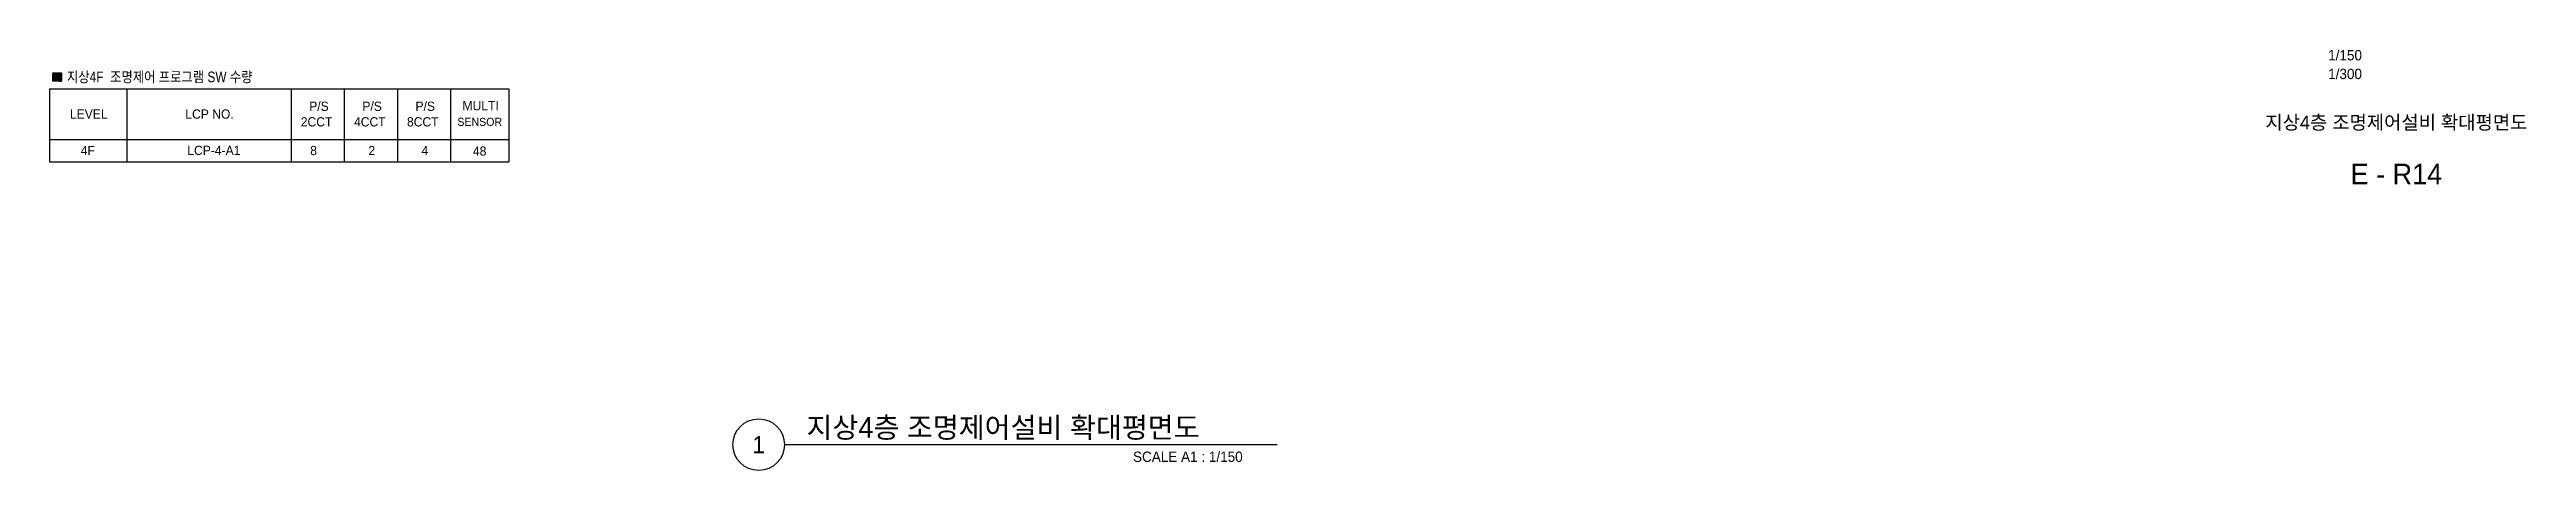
# Model space of a CAD drawing. Header units: millimetres. Extents: x 39625 to 501091, y -351975 to 836145.
# Drawn here: x 266711 to 374591, y 360825 to 379174 of the extents above; entities that cross this region are included whole.
import ezdxf
from ezdxf.enums import TextEntityAlignment as Align

# ---------------------------------------------------------------- set-up
doc = ezdxf.new("R2010")
doc.units = ezdxf.units.MM
doc.header["$LTSCALE"] = 150
for name, color, linetype in [('-----30 Text', 2, 'Continuous'), ('-----41 Drawing Title', 2, 'Continuous'), ('-----42 Drawing Number', 2, 'Continuous'), ('-----43 Drawing Scale', 3, 'Continuous')]:
    doc.layers.add(name, color=color, linetype=linetype)
doc.styles.add('ELEC', font='Dotum.ttf')

msp = doc.modelspace()

# ---------------------------------------------------------------- texts
at = {"layer": '-----30 Text', "style": 'ELEC', "width": 0.85}
msp.add_text('지상4F  조명제어 프로그램 SW 수량', height=463.68, dxfattribs=at).set_placement((267468, 377749))
at = {"layer": '-----30 Text', "style": 'ELEC'}
for s, height, p in [(' LEVEL', 402.9, (267453, 376160)), (' LCP NO.', 402.9, (272479, 376159)), (' P/S', 402.9, (277874, 376499)), (' P/S', 402.9, (280188, 376499)), (' P/S', 402.9, (282503, 376499)), ('MULTI', 402.9, (284697, 376523)), ('2CCT', 402.9, (277653, 375820)), ('4CCT', 402.9, (279973, 375820)), ('8CCT', 402.9, (282279, 375820)), ('SENSOR', 352.9, (284473, 375845)), ('4F', 402.9, (268070, 374572)), ('LCP-4-A1', 402.9, (272711, 374577)), ('8', 403, (278065, 374569)), ('2', 403, (280597, 374569)), ('4', 403, (282912, 374569)), ('48', 402.9, (285152, 374547))]:
    msp.add_text(s, height=height, dxfattribs=at).set_placement(p)
at = {"layer": '-----41 Drawing Title', "style": 'ELEC'}
msp.add_text('지상4층 조명제어설비 확대평면도', height=600, dxfattribs=at).set_placement((368925, 375995), align=Align.MIDDLE_CENTER)
at = {"layer": '-----41 Drawing Title', "color": 2, "style": 'ELEC'}
msp.add_text('지상4층 조명제어설비 확대평면도', height=900, dxfattribs=at).set_placement((299681, 362250))
at = {"layer": '-----41 Drawing Title', "color": 7, "style": 'ELEC'}
msp.add_text('1', height=750, dxfattribs=at).set_placement((297597, 361950), align=Align.MIDDLE)
at = {"layer": '-----41 Drawing Title', "style": 'ELEC'}
msp.add_text('SCALE A1 : 1/150', height=450, dxfattribs=at).set_placement((318678, 361200), align=Align.RIGHT)
at = {"layer": '-----42 Drawing Number', "style": 'ELEC'}
msp.add_text('E - R14', height=900, dxfattribs=at).set_placement((368925, 373745), align=Align.MIDDLE_CENTER)
at = {"layer": '-----43 Drawing Scale', "style": 'ELEC'}
for s, p in [('1/150', (366690, 378925)), ('1/300', (366690, 378110))]:
    msp.add_text(s, height=450, dxfattribs=at).set_placement(p, align=Align.MIDDLE_CENTER)

# ---------------------------------------------------------------- hatches: boundary and pattern name
at = {"layer": '-----30 Text'}
h = msp.add_hatch(dxfattribs=at)
h.set_pattern_fill('ANSI31', color=256, scale=1.090331, style=0)
h.set_pattern_definition([(45, (1035317.1733, 180895.856), (-0.09637256818, 0.09637256818), [])])
h.paths.add_polyline_path([(266861, 378160), (267233, 378160), (267233, 377788), (266861, 377788)])

# ---------------------------------------------------------------- linework, layer by layer
msp.add_lwpolyline([(266861, 378160), (267233, 378160), (267233, 377788), (266861, 377788)], close=True, dxfattribs=at)
at = {"layer": '-----41 Drawing Title', "color": 7}
msp.add_line((320178, 361950), (298722, 361950), dxfattribs=at)
msp.add_circle((297597, 361950), 1125, dxfattribs=at)
at = {"color": 3}
for p, q in [((266711, 377466), (266711, 374284)), ((266711, 377466), (277233, 377466)), ((270083, 377466), (270083, 374284)), ((277233, 377466), (277233, 374284)), ((277233, 377466), (277233, 374284)), ((277233, 377466), (286713, 377466)), ((279548, 377466), (279548, 374284)), ((281863, 377466), (281863, 374284)), ((284178, 377466), (284178, 374284)), ((286713, 377466), (286713, 374284)), ((286713, 377466), (286713, 374654)), ((266711, 375256), (277233, 375256)), ((277233, 375256), (286713, 375256)), ((266711, 374284), (277233, 374284)), ((277233, 374284), (286713, 374284))]:
    msp.add_line(p, q, dxfattribs=at)

msp.set_redraw_order([(e.dxf.handle, doc.entitydb.next_handle()) for e in msp.query("TEXT MTEXT ATTDEF DIMENSION ARC_DIMENSION")])  # texts and dimensions are drawn at this point

doc.saveas('drawing.dxf')
